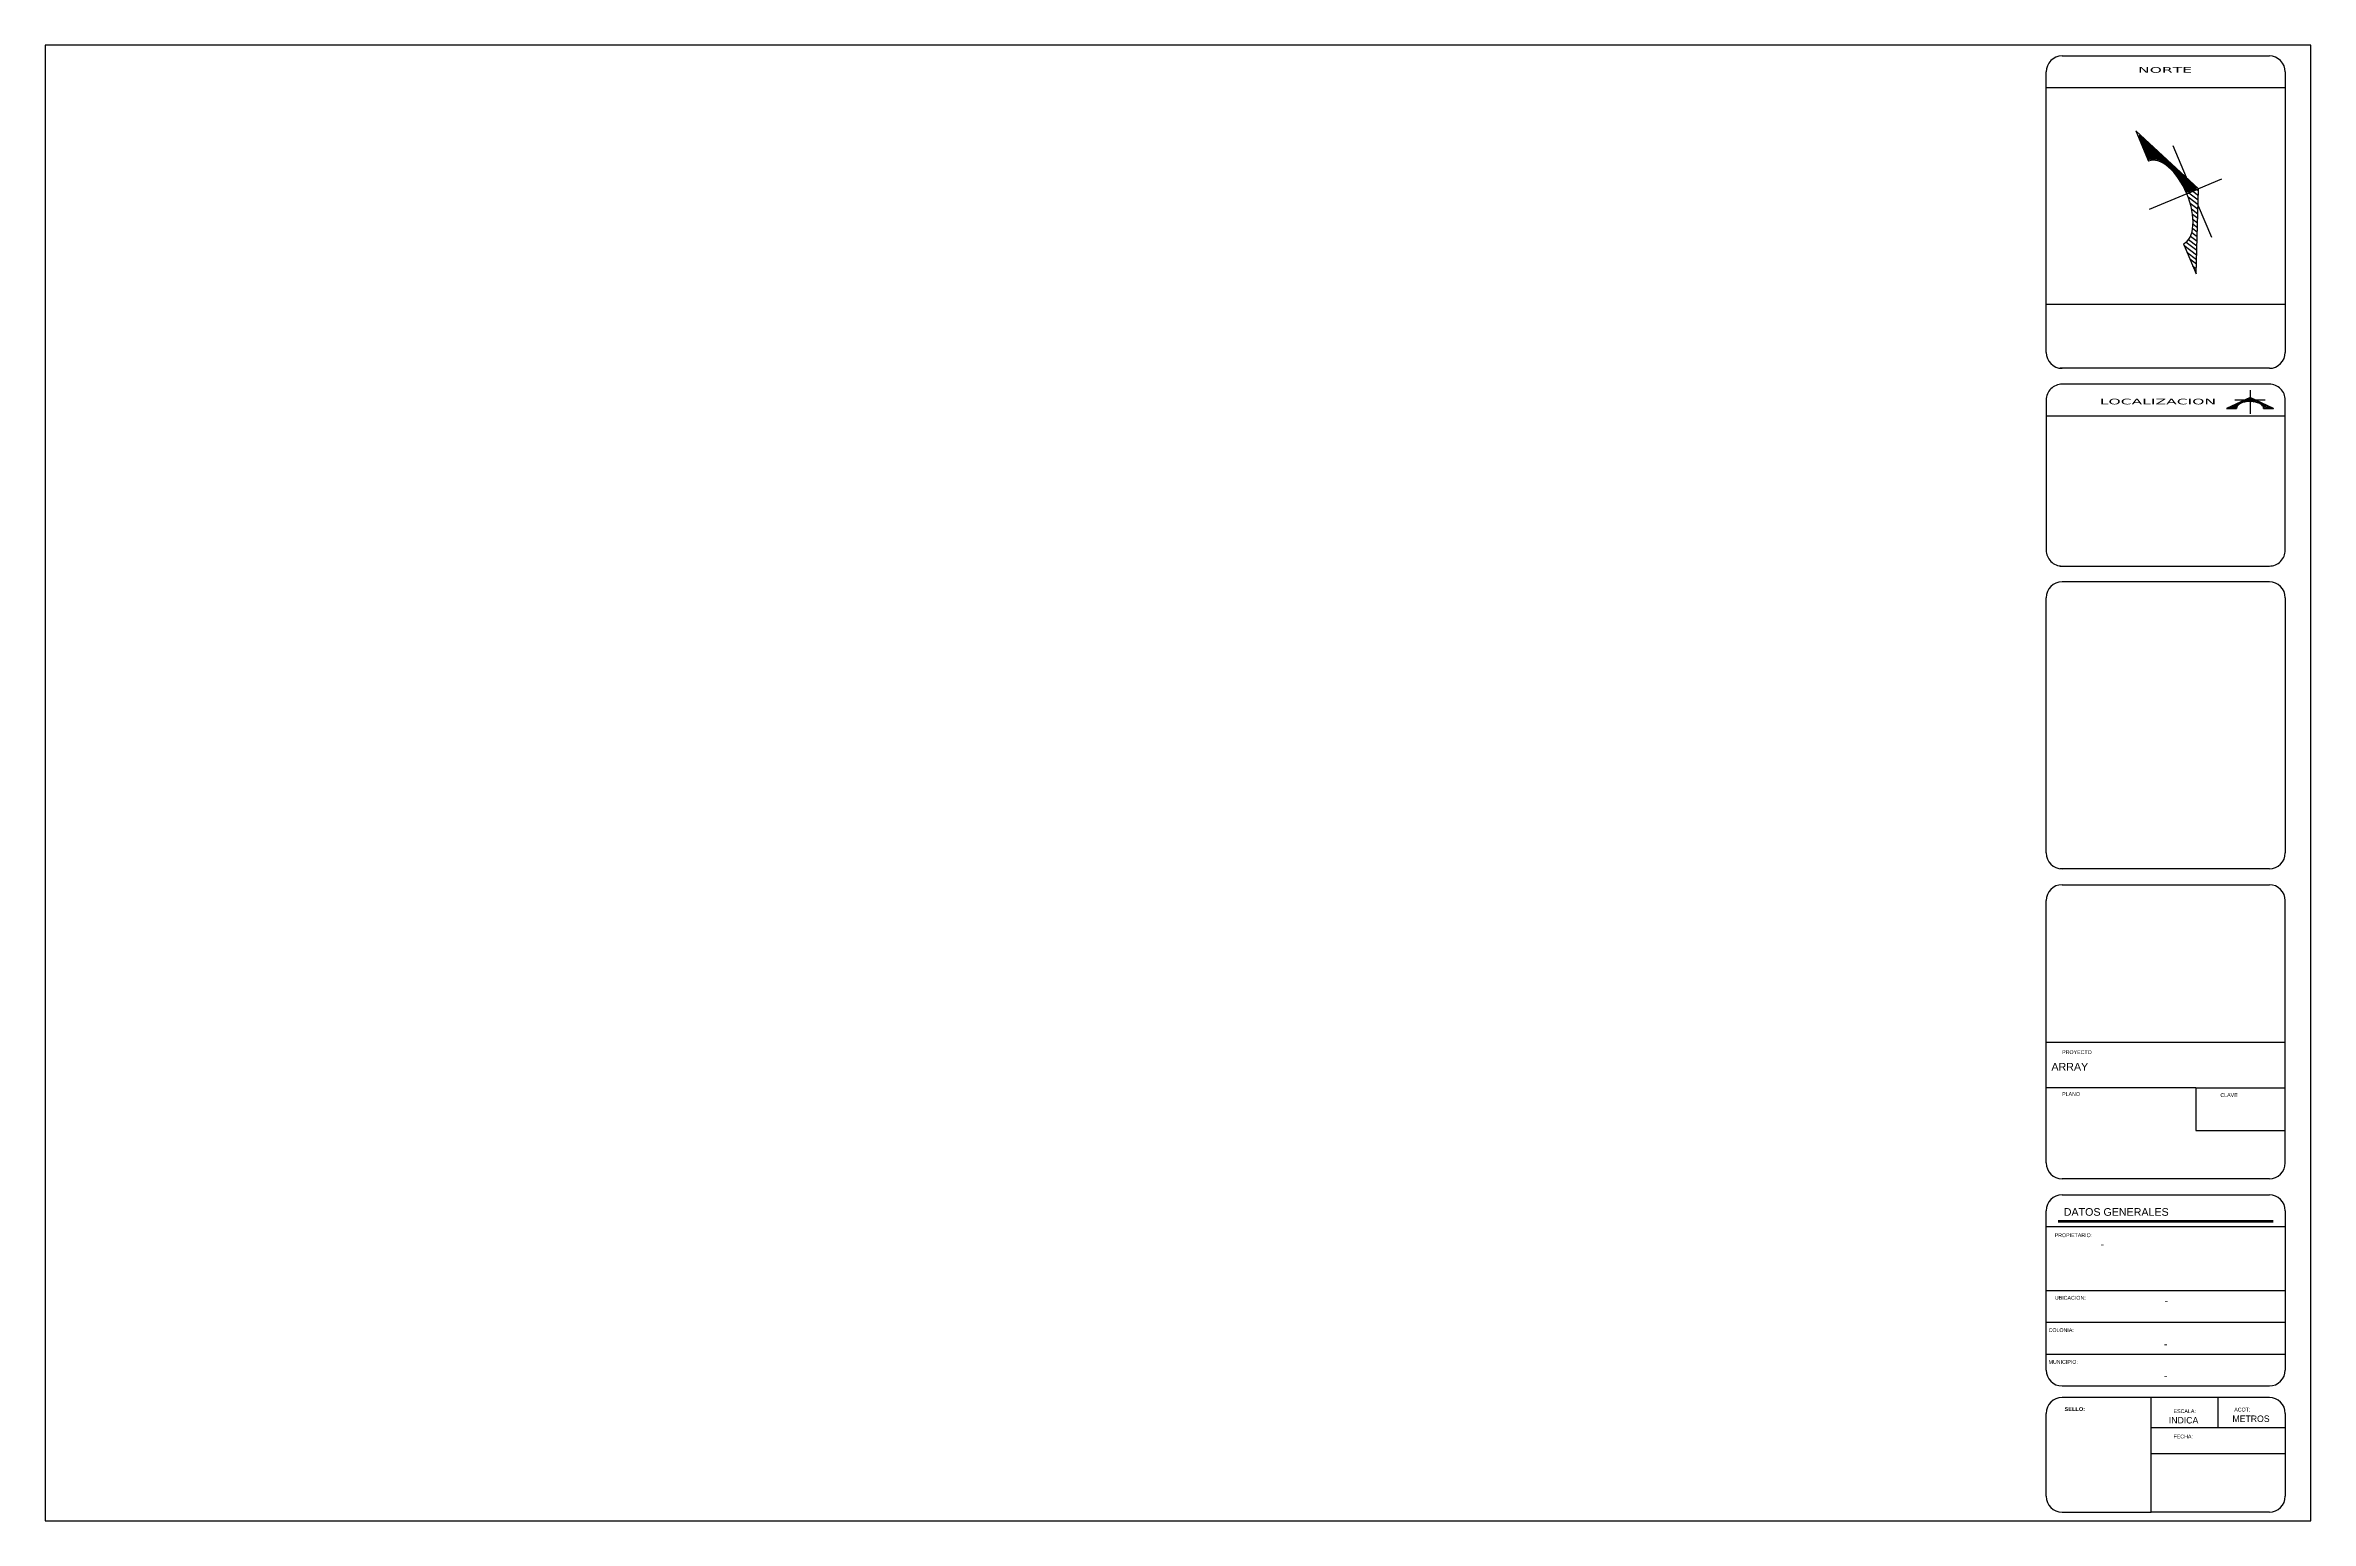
# Model space of a CAD drawing. Header units: millimetres. Extents: x 0 to 900, y 0 to 586.
import ezdxf

# ---------------------------------------------------------------- set-up
doc = ezdxf.new("R2010")
doc.units = ezdxf.units.MM
doc.styles.add('2', font='verdana.ttf', dxfattribs={"width": 2})
doc.styles.add('style1', font='GOTHICB.TTF', dxfattribs={"width": 1.1, "height": 0.085})
doc.styles.add('style2', font='GOTHIC.TTF', dxfattribs={"height": 0.025})
doc.styles.add('TEXTO', font='arial.ttf', dxfattribs={"height": 0.15})

# ---------------------------------------------------------------- blocks, each defined once
blk = doc.blocks.new('NORTE')
h = blk.add_hatch()
h.set_pattern_fill('ANSI31', color=1, scale=0.026995, angle=255, style=0)
h.set_pattern_definition([(300, (3793.00065, 1076.53358), (0.074226734, 0.0428548249), [])])
edge = h.paths.add_edge_path()
edge.add_spline(control_points=[(-10.57, -4.92), (-10.47, -3.93), (-9.86, -2.98), (-7.57, -1.17), (-5.64, -0.41), (-2.43, 0.16), (-1.35, 0.25), (-0.27, 0.27)], knot_values=[1.596644, 1.596644, 1.596644, 1.596644, 2.11795, 2.11795, 2.78398, 2.78398, 3.094355, 3.094355, 3.094355, 3.094355], degree=3, periodic=0)
edge.add_line((-0.27, 0.27), (-0.27, 2.53))
edge.add_line((-0.27, 2.53), (-16.62, -4.92))
edge.add_line((-16.62, -4.92), (-10.57, -4.92))
h = blk.add_hatch()
h.set_pattern_fill('ANSI31', color=1, scale=0.269952, angle=165, style=0)
h.set_pattern_definition([(210, (3793.00065, 1076.5336), (0.42854825, -0.74226734), [])])
edge = h.paths.add_edge_path()
edge.add_ellipse((0, -5.19), major_axis=(-10.31, 0), ratio=0.503672, start_angle=180, end_angle=270, ccw=False)
edge.add_line((10.31, -5.19), (17.86, -5.19))
edge.add_line((17.86, -5.19), (0, 2.95))
edge.add_line((0, 2.95), (0, 0))
at = {"color": 1}
for p, q in [((0, 8.69), (0, 2.95)), ((-11.44, 1.32), (-3.58, 1.32)), ((17.86, -5.19), (0, 2.95)), ((0, 0), (0, -9.43)), ((3.58, 1.32), (11.44, 1.32)), ((10.31, -5.19), (17.86, -5.19))]:
    blk.add_line(p, q, dxfattribs=at)
for points in [[(0, 0), (0, 2.95), (-17.86, -5.19), (-10.31, -5.19)], [(-0.27, 0.27), (-0.27, 2.53), (-16.62, -4.92), (-10.57, -4.92)]]:
    blk.add_lwpolyline(points, dxfattribs=at)
for start_param, end_param in [(1.570796, 3.141593), (0, 1.570796)]:
    blk.add_ellipse((0, -5.19), major_axis=(10.31, 0), ratio=0.503672, start_param=start_param, end_param=end_param, dxfattribs=at)
blk.add_open_spline([(-0.27, 0.27), (-1.35, 0.25), (-2.43, 0.16), (-5.64, -0.41), (-7.57, -1.17), (-9.86, -2.98), (-10.47, -3.93), (-10.57, -4.92)], degree=3, knots=[1.596644, 1.596644, 1.596644, 1.596644, 1.907019, 1.907019, 2.573048, 2.573048, 3.094355, 3.094355, 3.094355, 3.094355], dxfattribs=at)
blk = doc.blocks.new('ARRAY_SOLAPA')
at = {"color": 3}
for p, q in [((801.25, 582.11), (883.57, 582.11)), ((794.92, 464.31), (794.92, 575.78)), ((889.9, 569.45), (794.92, 569.45)), ((889.9, 575.78), (889.9, 464.31)), ((794.92, 483.53), (889.9, 483.53)), ((883.57, 457.98), (800.46, 457.98)), ((889.9, 439.03), (794.92, 439.03)), ((889.9, 439.03), (794.92, 439.03)), ((883.57, 373.12), (801.25, 373.12)), ((794.92, 265.42), (794.92, 366.79)), ((889.9, 366.79), (889.9, 265.42)), ((883.57, 259.09), (800.46, 259.09)), ((801.25, 252.76), (883.57, 252.76)), ((794.92, 142.24), (794.92, 246.43)), ((889.9, 142.24), (889.9, 246.43)), ((889.9, 190.07), (794.92, 190.07)), ((854.42, 172.09), (794.92, 172.09)), ((854.42, 172.09), (889.9, 172.09)), ((854.42, 172.09), (854.42, 155.07)), ((854.42, 155.07), (889.9, 155.07)), ((883.57, 135.91), (801.25, 135.91)), ((801.25, 129.53), (883.57, 129.53)), ((794.92, 59.88), (794.92, 123.2)), ((799.74, 119.37), (885.07, 119.37)), ((799.74, 118.74), (885.07, 118.74)), ((889.9, 123.2), (889.9, 59.88)), ((794.92, 116.87), (889.9, 116.87)), ((794.92, 91.54), (889.9, 91.54)), ((794.92, 78.87), (889.9, 78.87)), ((794.92, 66.21), (889.9, 66.21)), ((801.25, 53.55), (883.57, 53.55)), ((836.67, 48.94), (801.25, 48.94)), ((836.67, 3.39), (836.67, 48.94)), ((883.57, 48.94), (836.67, 48.94)), ((863.28, 36.98), (863.28, 48.94)), ((794.92, 9.72), (794.92, 42.61)), ((836.67, 36.98), (889.9, 36.98)), ((889.9, 42.61), (889.9, 9.72)), ((836.67, 26.75), (889.9, 26.75)), ((801.25, 3.39), (836.67, 3.39)), ((883.57, 3.39), (836.67, 3.39))]:
    blk.add_line(p, q, dxfattribs=at)
blk.add_lwpolyline([(900, 0), (900, 586.36), (0, 586.36), (0, 0)], close=True, dxfattribs=at)
blk.add_lwpolyline([(800.46, 379.4), (883.57, 379.4, 0.414214), (889.9, 385.73), (889.9, 445.36, 0.414214), (883.57, 451.69), (801.25, 451.69, 0.414214), (794.92, 445.36), (794.92, 385.73, 0.414214), (801.25, 379.4)], format="xyb", dxfattribs=at)
for centre, start, end in [((801.25, 575.78), 90, 180), ((883.57, 575.78), 0, 90), ((801.25, 464.31), 180, 270), ((883.57, 464.31), 270, 0), ((801.25, 366.79), 90, 180), ((883.57, 366.79), 0, 90), ((801.25, 265.42), 180, 270), ((883.57, 265.42), 270, 0), ((801.25, 246.43), 90, 180), ((883.57, 246.43), 0, 90), ((801.25, 142.24), 180, 270), ((883.57, 142.24), 270, 0), ((801.25, 123.2), 90, 180), ((883.57, 123.2), 0, 90), ((801.25, 59.88), 180, 270), ((883.57, 59.88), 270, 0), ((801.25, 42.61), 90, 180), ((883.57, 42.61), 0, 90), ((801.25, 9.72), 180, 270), ((883.57, 9.72), 270, 0)]:
    blk.add_arc(centre, 6.33, start, end, dxfattribs=at)
at = {"color": 1, "xscale": 1.726772490178155, "yscale": 1.726772490178155, "zscale": 1.726772490178155, "rotation": 292.7683202224537}
blk.add_blockref('NORTE', (850.78, 527.38), dxfattribs=at)
at = {"color": 1, "xscale": 0.524409382873282, "yscale": 0.524409382873282, "zscale": 0.524409382873282}
blk.add_blockref('NORTE', (875.91, 444.79), dxfattribs=at)
at = {"color": 2}
for s, height, style, width, p in [('NORTE', 2.253, '2', 2, (831.41, 575.44, 20.18)), ('LOCALIZACION', 2.2527, '2', 2, (816.21, 443.64, 20.18)), ('SELLO:', 1.519, 'style1', 1.1, (802.19, 43.6))]:
    blk.add_text(s, height=height, dxfattribs=dict(at, style=style, width=width)).set_placement(p)
for s, height, style, p in [('ARRAY ', 3.034, 'TEXTO', (797, 178.89)), ('PROYECTO', 1.519, 'style2', (801.25, 185.45)), ('PLANO', 1.519, 'style2', (801.25, 168.81)), ('CLAVE', 1.519, 'style2', (864.12, 168.41)), ('DATOS GENERALES', 3.0337, 'TEXTO', (801.9, 121.19)), ('PROPIETARIO:', 1.5188, 'style2', (798.28, 112.69)), ('-', 3.03, 'TEXTO', (816.47, 108.38)), ('UBICACION:', 1.519, 'style2', (798.37, 87.84)), ('COLONIA:', 1.519, 'style2', (795.86, 75)), ('MUNICIPIO:', 1.519, 'style2', (795.86, 62.34)), ('INDICA', 2.582, 'style2', (843.65, 38.64)), ('ESCALA:', 1.519, 'style2', (845.52, 42.8)), ('METROS', 2.582, 'style2', (868.91, 39.24)), ('ACOT:', 1.519, 'style2', (869.63, 43.4)), ('FECHA:', 1.519, 'style2', (845.52, 32.71))]:
    blk.add_text(s, height=height, dxfattribs=dict(at, style=style)).set_placement(p)
at = {"color": 2, "char_height": 3.03, "width": 94.9818, "attachment_point": 5, "style": 'TEXTO'}
for insert in [(842.61, 87.38), (842.41, 70.27), (842.41, 57.61)]:
    blk.add_mtext('-', dxfattribs=dict(at, insert=insert))

msp = doc.modelspace()

# ---------------------------------------------------------------- block references
msp.add_blockref('ARRAY_SOLAPA', (0, 0))

doc.saveas('drawing.dxf')
